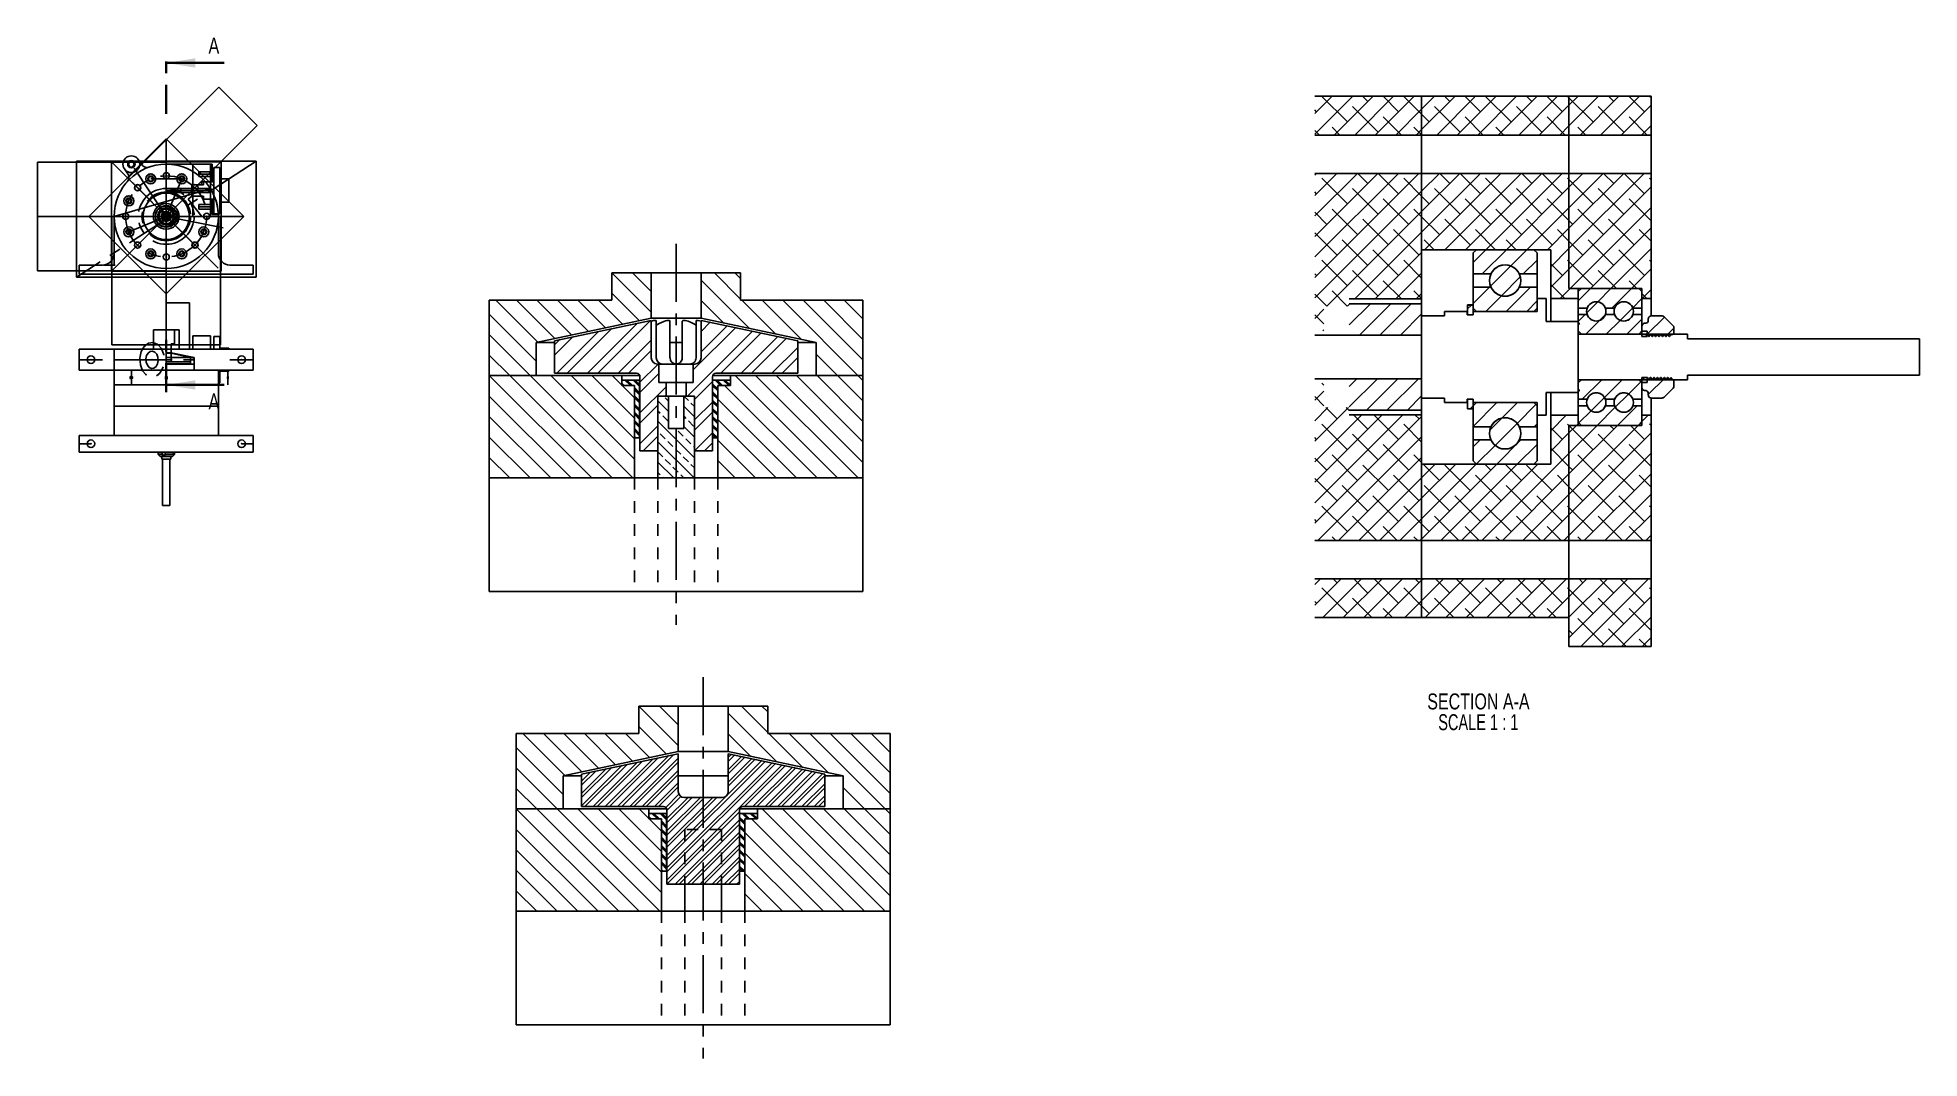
# Model space of a CAD drawing. Header units: inches. Extents: x 1.4 to 17.6, y 1.1 to 9.9.
import ezdxf

# ---------------------------------------------------------------- set-up
doc = ezdxf.new("R2010")
doc.units = ezdxf.units.IN
doc.header["$MEASUREMENT"] = 0
doc.header["$PDSIZE"] = -1
for name, pattern in [('CENTERX2', [0.8, 0.5, -0.1, 0.1, -0.1]), ('HIDDEN', [0.075, 0.05, -0.025]), ('PHANTOM', [0.5, 0.25, -0.05, 0.05, -0.05, 0.05, -0.05])]:
    doc.linetypes.add(name, pattern=pattern)
doc.styles.add('SLDTEXTSTYLE0', font='TXT', dxfattribs={"width": 0.75})
doc.styles.add('SLDTEXTSTYLE1', font='TXT', dxfattribs={"width": 0.681818})
pattern_1 = [(45, (4.8788, 0), (-0.0883883, 0.0883883), []), (135, (4.8788, 0), (-0.265165, 0.0883883), [0.3125, -0.1875])]
pattern_2 = [(45, (4.8788, 0), (-0.0883883, 0.0883883), [])]
pattern_3 = [(45, (4.8788, 0), (-0.265165, 0.265165), []), (45, (5.05558, 0), (-0.265165, 0.265165), [])]
pattern_4 = [(315, (-0.29951, 13.61682), (0.0883883, 0.0883883), [])]
pattern_5 = [(315, (-0.06624, 9.87657), (0.0883883, 0.0883883), [])]

msp = doc.modelspace()

# ---------------------------------------------------------------- texts
at = {"color": 7, "linetype": 'Continuous', "char_height": 0.138, "attachment_point": 1, "style": 'SLDTEXTSTYLE0'}
for insert in [(2.83, 9.921), (2.83, 6.85)]:
    msp.add_mtext('A', dxfattribs=dict(at, insert=insert))

# ---------------------------------------------------------------- blocks, each defined once
blk = doc.blocks.new('SW_NOTE_0')
at = {"color": 0, "linetype": 'Continuous', "lineweight": 18, "char_height": 0.1378, "attachment_point": 2}
for s, insert, style in [('SECTION A-A', (0.558, 0.178), 'SLDTEXTSTYLE0'), ('SCALE 1 : 1', (0.557, -0.001), 'SLDTEXTSTYLE1')]:
    blk.add_mtext(s, dxfattribs=dict(at, insert=insert, style=style))

# ---------------------------------------------------------------- hatches: boundary and pattern name
at = {"linetype": 'Continuous', "lineweight": 18}
h = msp.add_hatch(dxfattribs=at)
h.set_pattern_fill('ANSI38', style=0)
h.set_pattern_definition(pattern_1)
h.paths.add_polyline_path([(13.298, 9.415), (12.376, 9.415), (12.376, 9.08), (13.298, 9.08)], flags=0)
h = msp.add_hatch(dxfattribs=at)
h.set_pattern_fill('ANSI38', style=0)
h.set_pattern_definition(pattern_1)
h.paths.add_polyline_path([(14.569, 9.08), (14.569, 9.415), (13.298, 9.415), (13.298, 9.08)], flags=0)
h = msp.add_hatch(dxfattribs=at)
h.set_pattern_fill('ANSI38', style=0)
h.set_pattern_definition(pattern_1)
h.paths.add_polyline_path([(15.278, 9.08), (15.278, 9.415), (14.569, 9.415), (14.569, 9.08)], flags=0)
h = msp.add_hatch(dxfattribs=at)
h.set_pattern_fill('ANSI38', style=0)
h.set_pattern_definition(pattern_1)
h.paths.add_polyline_path([(12.376, 8.749), (12.376, 7.391), (12.455, 7.391), (12.455, 7.602), (12.673, 7.602), (12.673, 7.665), (13.298, 7.665), (13.298, 8.749)], flags=0)
h = msp.add_hatch(dxfattribs=at)
h.set_pattern_fill('ANSI38', style=0)
h.set_pattern_definition(pattern_1)
h.paths.add_polyline_path([(13.298, 8.09), (14.412, 8.09), (14.412, 7.669), (14.648, 7.669), (14.648, 7.755), (14.569, 7.755), (14.569, 8.749), (13.298, 8.749)], flags=0)
h = msp.add_hatch(dxfattribs=at)
h.set_pattern_fill('ANSI38', style=0)
h.set_pattern_definition(pattern_1)
h.paths.add_polyline_path([(14.569, 7.755), (15.199, 7.755), (15.199, 7.669), (15.278, 7.669), (15.278, 8.749), (14.569, 8.749)], flags=0)
h = msp.add_hatch(dxfattribs=at)
h.set_pattern_fill('ANSI31', style=0)
h.set_pattern_definition(pattern_2)
edge = h.paths.add_edge_path(flags=0)
edge.add_line((14.294, 7.881), (14.294, 8.062))
edge.add_line((14.294, 8.062), (14.266, 8.09))
edge.add_line((14.266, 8.09), (13.77, 8.09))
edge.add_line((13.77, 8.09), (13.742, 8.062))
edge.add_line((13.742, 8.062), (13.742, 7.881))
edge.add_line((13.742, 7.881), (13.896, 7.881))
edge.add_arc((14.018, 7.824), 0.135, 24.9972, 155.0028, ccw=False)
edge.add_line((14.141, 7.881), (14.294, 7.881))
h = msp.add_hatch(dxfattribs=at)
h.set_pattern_fill('ANSI31', style=0)
h.set_pattern_definition(pattern_2)
edge = h.paths.add_edge_path(flags=0)
edge.add_arc((14.018, 7.824), 0.135, 0, 360)
h = msp.add_hatch()
h.set_pattern_fill('ANSI31', color=256, angle=-90)
h.set_pattern_definition(pattern_4)
h.paths.add_polyline_path([(7.421, 7.89), (7.08, 7.89), (7.08, 7.5), (8.073, 7.289), (8.073, 7.004), (7.334, 7.004), (7.334, 6.918), (7.224, 6.918), (7.224, 6.12), (8.477, 6.12), (8.477, 7.654), (7.421, 7.654)])
h.paths.add_polyline_path([(6.309, 7.654), (5.253, 7.654), (5.253, 7.004), (5.658, 7.004), (5.658, 7.289), (6.65, 7.5), (6.65, 7.89), (6.506, 7.89), (6.309, 7.89)])
h = msp.add_hatch(dxfattribs=at)
h.set_pattern_fill('ANSI31', style=0)
h.set_pattern_definition(pattern_2)
edge = h.paths.add_edge_path(flags=0)
edge.add_line((14.266, 7.558), (14.294, 7.586))
edge.add_line((14.294, 7.586), (14.294, 7.767))
edge.add_line((14.294, 7.767), (14.141, 7.767))
edge.add_arc((14.018, 7.824), 0.135, 204.9972, 335.0028, ccw=False)
edge.add_line((13.896, 7.767), (13.742, 7.767))
edge.add_line((13.742, 7.767), (13.742, 7.586))
edge.add_line((13.742, 7.586), (13.77, 7.558))
edge.add_line((13.77, 7.558), (14.266, 7.558))
h = msp.add_hatch(dxfattribs=at)
h.set_pattern_fill('ANSI31', style=0)
h.set_pattern_definition(pattern_2)
edge = h.paths.add_edge_path(flags=0)
edge.add_line((15.172, 7.755), (14.676, 7.755))
edge.add_line((14.676, 7.755), (14.648, 7.728))
edge.add_line((14.648, 7.728), (14.648, 7.586))
edge.add_line((14.648, 7.586), (14.727, 7.586))
edge.add_arc((14.805, 7.558), 0.0835, 19.3741, 160.6259, ccw=False)
edge.add_line((14.884, 7.586), (14.963, 7.586))
edge.add_arc((15.042, 7.558), 0.0835, 19.3741, 160.6259, ccw=False)
edge.add_line((15.12, 7.586), (15.199, 7.586))
edge.add_line((15.199, 7.586), (15.199, 7.728))
edge.add_line((15.199, 7.728), (15.172, 7.755))
h = msp.add_hatch(dxfattribs=at)
h.set_pattern_fill('ANSI31', style=0)
h.set_pattern_definition(pattern_2)
edge = h.paths.add_edge_path(flags=0)
edge.add_arc((14.805, 7.558), 0.0835, 0, 360)
h = msp.add_hatch(dxfattribs=at)
h.set_pattern_fill('ANSI31', style=0)
h.set_pattern_definition(pattern_2)
edge = h.paths.add_edge_path(flags=0)
edge.add_arc((15.042, 7.558), 0.0835, 0, 360)
h = msp.add_hatch()
h.set_pattern_fill('ANSI32', color=256, scale=0.5)
h.set_pattern_definition([(45, (-0.29951, 13.61682), (-0.1325825, 0.1325825), []), (45, (-0.21112, 13.61682), (-0.1325825, 0.1325825), [])])
h.paths.add_polyline_path([(7.915, 7.024), (7.915, 7.303), (7.08, 7.48), (7.08, 7.156, -0.414323), (7.027, 7.103), (7.013, 7.103), (7.013, 6.945), (6.951, 6.945), (6.951, 6.827), (7.023, 6.827), (7.023, 6.355), (7.178, 6.355), (7.178, 6.994, -0.414453), (7.208, 7.024)])
h.paths.add_polyline_path([(6.523, 7.024, -0.413974), (6.553, 6.994), (6.553, 6.355), (6.708, 6.355), (6.708, 6.827), (6.779, 6.827), (6.779, 6.945), (6.717, 6.945), (6.717, 7.103), (6.703, 7.103, -0.414104), (6.65, 7.156), (6.65, 7.48), (5.815, 7.303), (5.815, 7.024)])
h = msp.add_hatch(dxfattribs=at)
h.set_pattern_fill('ANSI31', style=0)
h.set_pattern_definition(pattern_2)
h.paths.add_polyline_path([(13.298, 7.352), (13.298, 7.623), (12.673, 7.623), (12.673, 7.352)], flags=0)
h = msp.add_hatch(dxfattribs=at)
h.set_pattern_fill('ANSI32', style=0)
h.set_pattern_definition(pattern_3)
h.paths.add_polyline_path([(13.695, 7.612), (13.695, 7.529), (13.742, 7.529), (13.742, 7.612)], flags=0)
h = msp.add_hatch(dxfattribs=at)
h.set_pattern_fill('ANSI31', style=0)
h.set_pattern_definition(pattern_2)
edge = h.paths.add_edge_path(flags=0)
edge.add_line((14.727, 7.531), (14.648, 7.531))
edge.add_line((14.648, 7.531), (14.648, 7.465))
edge.add_line((14.648, 7.465), (14.658, 7.455))
edge.add_line((14.658, 7.455), (14.658, 7.445))
edge.add_line((14.658, 7.445), (14.648, 7.455))
edge.add_line((14.648, 7.455), (14.648, 7.389))
edge.add_line((14.648, 7.389), (14.676, 7.361))
edge.add_line((14.676, 7.361), (15.172, 7.361))
edge.add_line((15.172, 7.361), (15.199, 7.389))
edge.add_line((15.199, 7.389), (15.199, 7.531))
edge.add_line((15.199, 7.531), (15.12, 7.531))
edge.add_arc((15.042, 7.558), 0.0835, 199.3741, 340.6259, ccw=False)
edge.add_line((14.963, 7.531), (14.884, 7.531))
edge.add_arc((14.805, 7.558), 0.0835, 199.3741, 340.6259, ccw=False)
h = msp.add_hatch(dxfattribs=at)
h.set_pattern_fill('ANSI31', style=0)
h.set_pattern_definition(pattern_2)
edge = h.paths.add_edge_path(flags=0)
edge.add_line((15.39, 7.361), (15.393, 7.361))
edge.add_line((15.393, 7.361), (15.404, 7.342))
edge.add_line((15.404, 7.342), (15.408, 7.342))
edge.add_line((15.408, 7.342), (15.419, 7.361))
edge.add_line((15.419, 7.361), (15.423, 7.361))
edge.add_line((15.423, 7.361), (15.434, 7.342))
edge.add_line((15.434, 7.342), (15.438, 7.342))
edge.add_line((15.438, 7.342), (15.449, 7.361))
edge.add_line((15.449, 7.361), (15.452, 7.361))
edge.add_line((15.452, 7.361), (15.458, 7.352))
edge.add_line((15.458, 7.352), (15.475, 7.369))
edge.add_line((15.475, 7.369), (15.475, 7.417))
edge.add_arc((15.451, 7.417), 0.0238, 0, 45)
edge.add_line((15.468, 7.434), (15.39, 7.512))
edge.add_arc((15.373, 7.495), 0.0238, 45, 90)
edge.add_line((15.373, 7.519), (15.278, 7.519))
edge.add_arc((15.278, 7.495), 0.0238, 90, 180)
edge.add_line((15.254, 7.495), (15.254, 7.479))
edge.add_arc((15.23, 7.479), 0.0238, 274, 360, ccw=False)
edge.add_line((15.232, 7.455), (15.221, 7.455))
edge.add_arc((15.223, 7.431), 0.0238, 94, 180)
edge.add_line((15.199, 7.431), (15.199, 7.387))
edge.add_line((15.199, 7.387), (15.243, 7.387))
edge.add_line((15.243, 7.387), (15.243, 7.361))
edge.add_line((15.243, 7.361), (15.246, 7.361))
edge.add_line((15.246, 7.361), (15.257, 7.342))
edge.add_line((15.257, 7.342), (15.26, 7.342))
edge.add_line((15.26, 7.342), (15.271, 7.361))
edge.add_line((15.271, 7.361), (15.275, 7.361))
edge.add_line((15.275, 7.361), (15.286, 7.342))
edge.add_line((15.286, 7.342), (15.29, 7.342))
edge.add_line((15.29, 7.342), (15.301, 7.361))
edge.add_line((15.301, 7.361), (15.305, 7.361))
edge.add_line((15.305, 7.361), (15.316, 7.342))
edge.add_line((15.316, 7.342), (15.319, 7.342))
edge.add_line((15.319, 7.342), (15.331, 7.361))
edge.add_line((15.331, 7.361), (15.334, 7.361))
edge.add_line((15.334, 7.361), (15.345, 7.342))
edge.add_line((15.345, 7.342), (15.349, 7.342))
edge.add_line((15.349, 7.342), (15.36, 7.361))
edge.add_line((15.36, 7.361), (15.364, 7.361))
edge.add_line((15.364, 7.361), (15.375, 7.342))
edge.add_line((15.375, 7.342), (15.379, 7.342))
edge.add_line((15.379, 7.342), (15.39, 7.361))
h = msp.add_hatch(dxfattribs=at)
h.set_pattern_fill('ANSI31', style=0)
h.set_pattern_definition(pattern_2)
h.paths.add_polyline_path([(15.199, 7.387), (15.199, 7.342), (15.243, 7.342), (15.243, 7.387)], flags=0)
h = msp.add_hatch()
h.set_pattern_fill('ANSI31', color=256, angle=-90)
h.set_pattern_definition(pattern_4)
h.paths.add_polyline_path([(5.658, 7.004), (5.253, 7.004), (5.253, 6.12), (6.506, 6.12), (6.506, 6.918), (6.396, 6.918), (6.396, 7.004)])
h = msp.add_hatch(dxfattribs=at)
h.set_pattern_fill('ANSI31', style=0)
h.set_pattern_definition(pattern_2)
h.paths.add_polyline_path([(15.199, 6.987), (15.199, 6.943), (15.243, 6.943), (15.243, 6.987)], flags=0)
h = msp.add_hatch(dxfattribs=at)
h.set_pattern_fill('ANSI31', style=0)
h.set_pattern_definition(pattern_2)
edge = h.paths.add_edge_path(flags=0)
edge.add_line((15.434, 6.968), (15.423, 6.987))
edge.add_line((15.423, 6.987), (15.419, 6.987))
edge.add_line((15.419, 6.987), (15.408, 6.968))
edge.add_line((15.408, 6.968), (15.404, 6.968))
edge.add_line((15.404, 6.968), (15.393, 6.987))
edge.add_line((15.393, 6.987), (15.39, 6.987))
edge.add_line((15.39, 6.987), (15.379, 6.968))
edge.add_line((15.379, 6.968), (15.375, 6.968))
edge.add_line((15.375, 6.968), (15.364, 6.987))
edge.add_line((15.364, 6.987), (15.36, 6.987))
edge.add_line((15.36, 6.987), (15.349, 6.968))
edge.add_line((15.349, 6.968), (15.345, 6.968))
edge.add_line((15.345, 6.968), (15.334, 6.987))
edge.add_line((15.334, 6.987), (15.331, 6.987))
edge.add_line((15.331, 6.987), (15.319, 6.968))
edge.add_line((15.319, 6.968), (15.316, 6.968))
edge.add_line((15.316, 6.968), (15.305, 6.987))
edge.add_line((15.305, 6.987), (15.301, 6.987))
edge.add_line((15.301, 6.987), (15.29, 6.968))
edge.add_line((15.29, 6.968), (15.286, 6.968))
edge.add_line((15.286, 6.968), (15.275, 6.987))
edge.add_line((15.275, 6.987), (15.271, 6.987))
edge.add_line((15.271, 6.987), (15.26, 6.968))
edge.add_line((15.26, 6.968), (15.257, 6.968))
edge.add_line((15.257, 6.968), (15.246, 6.987))
edge.add_line((15.246, 6.987), (15.243, 6.987))
edge.add_line((15.243, 6.987), (15.243, 6.943))
edge.add_line((15.243, 6.943), (15.199, 6.943))
edge.add_line((15.199, 6.943), (15.199, 6.898))
edge.add_arc((15.223, 6.898), 0.0238, 180, 266)
edge.add_line((15.221, 6.875), (15.232, 6.874))
edge.add_arc((15.23, 6.85), 0.0238, 0, 86, ccw=False)
edge.add_line((15.254, 6.85), (15.254, 6.834))
edge.add_arc((15.278, 6.834), 0.0238, 180, 270)
edge.add_line((15.278, 6.81), (15.373, 6.81))
edge.add_arc((15.373, 6.834), 0.0238, 270, 315)
edge.add_line((15.39, 6.817), (15.468, 6.895))
edge.add_arc((15.451, 6.912), 0.0238, 315, 360)
edge.add_line((15.475, 6.912), (15.475, 6.96))
edge.add_line((15.475, 6.96), (15.467, 6.968))
edge.add_line((15.467, 6.968), (15.467, 6.968))
edge.add_line((15.467, 6.968), (15.463, 6.968))
edge.add_line((15.463, 6.968), (15.458, 6.977))
edge.add_line((15.458, 6.977), (15.448, 6.987))
edge.add_line((15.448, 6.987), (15.438, 6.968))
edge.add_line((15.438, 6.968), (15.434, 6.968))
h = msp.add_hatch()
h.set_pattern_fill('PLAST', color=256, scale=0.2, angle=-45)
h.set_pattern_definition([(315, (-0.299513, 13.616823), (0.03535534, 0.03535534), []), (315, (-0.295093, 13.62124), (0.03535534, 0.03535534), []), (315, (-0.290674, 13.62566), (0.03535534, 0.03535534), [])])
h.paths.add_polyline_path([(7.224, 6.918), (7.334, 6.918), (7.334, 6.965), (7.18, 6.965), (7.18, 6.465), (7.224, 6.465)])
h.paths.add_polyline_path([(6.506, 6.465), (6.55, 6.465), (6.55, 6.965), (6.396, 6.965), (6.396, 6.918), (6.506, 6.918)])
h = msp.add_hatch()
h.set_pattern_fill('ANSI33', color=256, scale=0.5, angle=-90)
h.set_pattern_definition([(315, (-0.29951, 13.61682), (0.0883883, 0.0883883), []), (315, (-0.29951, 13.52843), (0.0883883, 0.0883883), [0.0625, -0.03125])])
h.paths.add_polyline_path([(7.023, 6.827), (6.951, 6.827), (6.93, 6.827), (6.93, 6.547), (6.8, 6.547), (6.8, 6.827), (6.708, 6.827), (6.708, 6.355), (6.708, 6.12), (7.023, 6.12), (7.023, 6.355)])
h = msp.add_hatch(dxfattribs=at)
h.set_pattern_fill('ANSI38', style=0)
h.set_pattern_definition(pattern_1)
h.paths.add_polyline_path([(12.376, 6.938), (12.376, 5.58), (13.298, 5.58), (13.298, 6.665), (12.673, 6.665), (12.673, 6.727), (12.455, 6.727), (12.455, 6.938)], flags=0)
h = msp.add_hatch(dxfattribs=at)
h.set_pattern_fill('ANSI31', style=0)
h.set_pattern_definition(pattern_2)
h.paths.add_polyline_path([(12.673, 6.977), (12.673, 6.706), (13.298, 6.706), (13.298, 6.977)], flags=0)
h = msp.add_hatch(dxfattribs=at)
h.set_pattern_fill('ANSI31', style=0)
h.set_pattern_definition(pattern_2)
edge = h.paths.add_edge_path(flags=0)
edge.add_line((14.658, 6.874), (14.648, 6.864))
edge.add_line((14.648, 6.864), (14.648, 6.799))
edge.add_line((14.648, 6.799), (14.727, 6.799))
edge.add_arc((14.805, 6.771), 0.0835, 19.3741, 160.6259, ccw=False)
edge.add_line((14.884, 6.799), (14.963, 6.799))
edge.add_arc((15.042, 6.771), 0.0835, 19.3741, 160.6259, ccw=False)
edge.add_line((15.12, 6.799), (15.199, 6.799))
edge.add_line((15.199, 6.799), (15.199, 6.94))
edge.add_line((15.199, 6.94), (15.172, 6.968))
edge.add_line((15.172, 6.968), (14.676, 6.968))
edge.add_line((14.676, 6.968), (14.648, 6.94))
edge.add_line((14.648, 6.94), (14.648, 6.874))
edge.add_line((14.648, 6.874), (14.658, 6.884))
edge.add_line((14.658, 6.884), (14.658, 6.874))
h = msp.add_hatch(dxfattribs=at)
h.set_pattern_fill('ANSI31', style=0)
h.set_pattern_definition(pattern_2)
edge = h.paths.add_edge_path(flags=0)
edge.add_arc((14.805, 6.771), 0.0835, 0, 360)
h = msp.add_hatch(dxfattribs=at)
h.set_pattern_fill('ANSI31', style=0)
h.set_pattern_definition(pattern_2)
edge = h.paths.add_edge_path(flags=0)
edge.add_arc((15.042, 6.771), 0.0835, 0, 360)
h = msp.add_hatch(dxfattribs=at)
h.set_pattern_fill('ANSI38', style=0)
h.set_pattern_definition(pattern_1)
h.paths.add_polyline_path([(14.648, 6.661), (14.412, 6.661), (14.412, 6.239), (13.298, 6.239), (13.298, 5.58), (14.569, 5.58), (14.569, 6.574), (14.648, 6.574)], flags=0)
h = msp.add_hatch(dxfattribs=at)
h.set_pattern_fill('ANSI32', style=0)
h.set_pattern_definition(pattern_3)
h.paths.add_polyline_path([(13.742, 6.717), (13.742, 6.8), (13.695, 6.8), (13.695, 6.717)], flags=0)
h = msp.add_hatch(dxfattribs=at)
h.set_pattern_fill('ANSI31', style=0)
h.set_pattern_definition(pattern_2)
edge = h.paths.add_edge_path(flags=0)
edge.add_line((14.141, 6.562), (14.294, 6.562))
edge.add_line((14.294, 6.562), (14.294, 6.743))
edge.add_line((14.294, 6.743), (14.266, 6.771))
edge.add_line((14.266, 6.771), (13.77, 6.771))
edge.add_line((13.77, 6.771), (13.742, 6.743))
edge.add_line((13.742, 6.743), (13.742, 6.562))
edge.add_line((13.742, 6.562), (13.896, 6.562))
edge.add_arc((14.018, 6.505), 0.135, 24.9972, 155.0028, ccw=False)
h = msp.add_hatch(dxfattribs=at)
h.set_pattern_fill('ANSI38', style=0)
h.set_pattern_definition(pattern_1)
h.paths.add_polyline_path([(15.278, 6.661), (15.199, 6.661), (15.199, 6.574), (14.569, 6.574), (14.569, 5.58), (15.278, 5.58)], flags=0)
h = msp.add_hatch(dxfattribs=at)
h.set_pattern_fill('ANSI31', style=0)
h.set_pattern_definition(pattern_2)
edge = h.paths.add_edge_path(flags=0)
edge.add_line((14.648, 6.743), (14.648, 6.602))
edge.add_line((14.648, 6.602), (14.676, 6.574))
edge.add_line((14.676, 6.574), (15.172, 6.574))
edge.add_line((15.172, 6.574), (15.199, 6.602))
edge.add_line((15.199, 6.602), (15.199, 6.743))
edge.add_line((15.199, 6.743), (15.12, 6.743))
edge.add_arc((15.042, 6.771), 0.0835, 199.3741, 340.6259, ccw=False)
edge.add_line((14.963, 6.743), (14.884, 6.743))
edge.add_arc((14.805, 6.771), 0.0835, 199.3741, 340.6259, ccw=False)
edge.add_line((14.727, 6.743), (14.648, 6.743))
h = msp.add_hatch(dxfattribs=at)
h.set_pattern_fill('ANSI31', style=0)
h.set_pattern_definition(pattern_2)
edge = h.paths.add_edge_path(flags=0)
edge.add_arc((14.018, 6.505), 0.135, 0, 360)
h = msp.add_hatch(dxfattribs=at)
h.set_pattern_fill('ANSI31', style=0)
h.set_pattern_definition(pattern_2)
edge = h.paths.add_edge_path(flags=0)
edge.add_line((13.77, 6.239), (14.266, 6.239))
edge.add_line((14.266, 6.239), (14.294, 6.267))
edge.add_line((14.294, 6.267), (14.294, 6.448))
edge.add_line((14.294, 6.448), (14.141, 6.448))
edge.add_arc((14.018, 6.505), 0.135, 204.9972, 335.0028, ccw=False)
edge.add_line((13.896, 6.448), (13.742, 6.448))
edge.add_line((13.742, 6.448), (13.742, 6.267))
edge.add_line((13.742, 6.267), (13.77, 6.239))
h = msp.add_hatch(dxfattribs=at)
h.set_pattern_fill('ANSI38', style=0)
h.set_pattern_definition(pattern_1)
h.paths.add_polyline_path([(12.376, 4.915), (13.298, 4.915), (13.298, 5.249), (12.376, 5.249)], flags=0)
h = msp.add_hatch(dxfattribs=at)
h.set_pattern_fill('ANSI38', style=0)
h.set_pattern_definition(pattern_1)
h.paths.add_polyline_path([(14.569, 4.915), (14.569, 5.249), (13.298, 5.249), (13.298, 4.915)], flags=0)
h = msp.add_hatch(dxfattribs=at)
h.set_pattern_fill('ANSI38', style=0)
h.set_pattern_definition(pattern_1)
h.paths.add_polyline_path([(15.278, 4.665), (15.278, 5.249), (14.569, 5.249), (14.569, 4.665)], flags=0)
h = msp.add_hatch()
h.set_pattern_fill('ANSI31', color=256, angle=-90)
h.set_pattern_definition(pattern_5)
h.paths.add_polyline_path([(7.655, 4.15), (7.313, 4.15), (7.313, 3.76), (8.306, 3.549), (8.306, 3.264), (7.567, 3.264), (7.567, 3.178), (7.458, 3.178), (7.458, 2.38), (8.711, 2.38), (8.711, 3.914), (7.655, 3.914)])
h.paths.add_polyline_path([(6.542, 3.914), (5.486, 3.914), (5.486, 3.264), (5.891, 3.264), (5.891, 3.549), (6.883, 3.76), (6.883, 4.15), (6.739, 4.15), (6.542, 4.15)])
h = msp.add_hatch()
h.set_pattern_fill('ANSI32', color=256, scale=0.2)
h.paths.add_polyline_path([(6.883, 3.74), (6.048, 3.562), (6.048, 3.284), (6.756, 3.284, -0.413974), (6.786, 3.254), (6.786, 2.614), (6.941, 2.614), (6.941, 3.087), (7.256, 3.087), (7.256, 2.614), (7.411, 2.614), (7.411, 3.254, -0.414453), (7.441, 3.284), (8.148, 3.284), (8.148, 3.562), (7.313, 3.74), (7.313, 3.415, -0.414323), (7.261, 3.362), (7.246, 3.362), (6.951, 3.362), (6.936, 3.362, -0.414104), (6.883, 3.415)])
h.paths.add_polyline_path([(7.256, 3.087), (7.098, 3.087), (7.098, 2.614), (7.256, 2.614)], flags=17)
h.paths.add_polyline_path([(7.098, 3.087), (6.941, 3.087), (6.941, 2.614), (7.098, 2.614)], flags=17)
h = msp.add_hatch()
h.set_pattern_fill('ANSI31', color=256, angle=-90)
h.set_pattern_definition(pattern_5)
h.paths.add_polyline_path([(5.891, 3.264), (5.486, 3.264), (5.486, 2.38), (6.739, 2.38), (6.739, 3.178), (6.63, 3.178), (6.63, 3.264)])
h = msp.add_hatch()
h.set_pattern_fill('PLAST', color=256, scale=0.2, angle=-45)
h.set_pattern_definition([(315, (-0.06624, 9.87657), (0.03535534, 0.03535534), []), (315, (-0.06182, 9.88099), (0.03535534, 0.03535534), []), (315, (-0.0574, 9.88541), (0.03535534, 0.03535534), [])])
h.paths.add_polyline_path([(7.458, 3.178), (7.567, 3.178), (7.567, 3.225), (7.413, 3.225), (7.413, 2.725), (7.458, 2.725)])
h.paths.add_polyline_path([(6.739, 2.725), (6.783, 2.725), (6.783, 3.225), (6.63, 3.225), (6.63, 3.178), (6.739, 3.178)])

# ---------------------------------------------------------------- linework, layer by layer
at = {"color": 7, "linetype": 'PHANTOM', "lineweight": 35}
for p, q in [((2.465, 9.264), (2.465, 9.764)), ((2.465, 6.861), (2.465, 7.361))]:
    msp.add_line(p, q, dxfattribs=at)
at = {"color": 7, "linetype": 'Continuous', "lineweight": 35}
for p, q in [((2.965, 9.702), (2.465, 9.702)), ((2.965, 6.923), (2.465, 6.923))]:
    msp.add_line(p, q, dxfattribs=at)
at = {"color": 7, "linetype": 'Continuous'}
for p, q in [((2.134, 8.709), (2.919, 9.494)), ((2.134, 8.709), (2.919, 9.494)), ((3.25, 9.162), (2.919, 9.494)), ((2.465, 8.378), (3.25, 9.162)), ((2.465, 9.046), (1.797, 8.378)), ((2.465, 9.046), (3.134, 8.378)), ((2.465, 8.847), (1.355, 8.847)), ((1.355, 8.378), (1.355, 8.847)), ((3.24, 8.853), (1.69, 8.853)), ((1.69, 8.853), (1.69, 7.853)), ((1.993, 7.905), (1.993, 8.85)), ((1.993, 8.85), (2.938, 8.85)), ((1.993, 7.905), (1.993, 8.85)), ((1.993, 8.85), (2.938, 8.85)), ((2.465, 8.378), (2.465, 8.847)), ((2.465, 8.828), (2.846, 8.828)), ((2.465, 8.828), (2.465, 7.878)), ((2.846, 8.828), (2.696, 8.828)), ((2.696, 8.828), (2.696, 8.378)), ((2.846, 8.828), (2.846, 8.801)), ((2.846, 8.828), (2.846, 8.378)), ((2.846, 8.676), (2.846, 8.801)), ((2.938, 7.905), (2.938, 8.85)), ((2.938, 7.905), (2.938, 8.85)), ((3.24, 8.853), (3.24, 7.853)), ((2.023, 8.38), (2.854, 8.619)), ((2.465, 8.378), (2.134, 8.709)), ((2.465, 8.378), (2.134, 8.709)), ((2.465, 8.619), (2.686, 8.619)), ((2.465, 8.601), (2.465, 8.619)), ((2.77, 8.651), (2.686, 8.651)), ((2.686, 8.651), (2.686, 8.619)), ((2.846, 8.676), (2.77, 8.676)), ((2.77, 8.676), (2.77, 8.651)), ((2.846, 8.676), (2.846, 8.644)), ((2.846, 8.601), (2.846, 8.676)), ((2.846, 8.637), (2.846, 8.609)), ((2.465, 8.601), (2.846, 8.601)), ((2.465, 8.378), (1.355, 8.378)), ((1.355, 8.378), (1.355, 7.909)), ((2.465, 8.378), (1.355, 8.378)), ((2.465, 8.378), (1.355, 8.378)), ((1.355, 8.378), (1.355, 7.909)), ((2.465, 8.378), (1.355, 8.378)), ((1.355, 8.378), (1.355, 7.909)), ((2.465, 8.378), (1.355, 8.378)), ((1.355, 8.378), (1.355, 7.909)), ((1.797, 8.378), (2.465, 7.709)), ((2.465, 8.378), (1.996, 8.378)), ((1.996, 8.378), (1.996, 7.268)), ((2.015, 8.378), (2.015, 8.058)), ((2.015, 8.378), (2.015, 8.058)), ((2.465, 8.378), (2.465, 7.909)), ((3.134, 8.378), (2.465, 7.709)), ((2.465, 8.378), (2.465, 7.909)), ((2.465, 8.378), (2.465, 7.909)), ((2.465, 8.378), (2.465, 7.268)), ((2.465, 8.378), (2.934, 8.378)), ((2.465, 8.378), (2.465, 7.909)), ((2.465, 8.378), (2.465, 7.909)), ((2.465, 8.378), (2.465, 7.268)), ((2.57, 8.379), (2.538, 8.379)), ((2.538, 8.376), (2.57, 8.376)), ((2.562, 8.418), (2.539, 8.424)), ((2.562, 8.337), (2.539, 8.331)), ((2.846, 8.378), (2.696, 8.378)), ((2.915, 8.058), (2.915, 8.378)), ((2.934, 8.378), (2.934, 7.268)), ((1.715, 7.878), (1.715, 7.958)), ((1.715, 7.958), (1.915, 7.958)), ((1.915, 7.958), (1.715, 7.958)), ((1.715, 7.958), (1.715, 7.878)), ((1.923, 7.958), (2.023, 7.958)), ((2.015, 8.05), (2.015, 7.95)), ((3.215, 7.958), (3.015, 7.958)), ((3.215, 7.958), (3.015, 7.958)), ((3.215, 7.878), (3.215, 7.958)), ((3.215, 7.878), (3.215, 7.958)), ((2.465, 7.909), (1.355, 7.909)), ((2.465, 7.909), (1.355, 7.909)), ((2.465, 7.909), (1.355, 7.909)), ((2.465, 7.909), (1.355, 7.909)), ((2.465, 7.909), (1.355, 7.909)), ((3.24, 7.853), (1.69, 7.853)), ((2.015, 7.878), (1.715, 7.878)), ((1.715, 7.878), (3.215, 7.878)), ((1.993, 7.905), (2.938, 7.905)), ((1.993, 7.905), (2.938, 7.905)), ((2.015, 7.878), (2.465, 7.878)), ((2.465, 7.878), (2.915, 7.878)), ((2.915, 7.878), (3.215, 7.878)), ((2.465, 7.399), (2.465, 7.632)), ((2.465, 7.632), (2.665, 7.632)), ((2.665, 7.632), (2.665, 7.232)), ((2.465, 7.201), (2.465, 7.399)), ((2.537, 7.399), (2.537, 7.279)), ((2.537, 7.399), (2.577, 7.399)), ((2.577, 7.399), (2.577, 7.232)), ((2.465, 7.268), (1.996, 7.268)), ((2.465, 7.268), (2.934, 7.268)), ((2.465, 7.201), (2.465, 7.197)), ((2.465, 7.197), (2.465, 7.121)), ((2.537, 7.279), (2.508, 7.279)), ((2.508, 7.279), (2.508, 7.201)), ((2.707, 7.159), (2.508, 7.201)), ((2.665, 7.232), (2.577, 7.232)), ((2.707, 7.155), (2.707, 7.159)), ((2.707, 7.102), (2.707, 7.155)), ((2.465, 7.121), (2.465, 7.102)), ((2.465, 7.102), (2.465, 7.05)), ((2.465, 7.05), (2.707, 7.05)), ((2.707, 7.05), (2.707, 7.102))]:
    msp.add_line(p, q, dxfattribs=at)
at = {"color": 7, "linetype": 'Continuous', "lineweight": 25}
for p, q in [((12.376, 9.415), (13.298, 9.415)), ((14.569, 9.415), (13.298, 9.415)), ((13.298, 9.08), (13.298, 9.415)), ((14.569, 9.415), (14.569, 9.08)), ((15.278, 9.415), (14.569, 9.415)), ((15.278, 9.415), (15.278, 9.08)), ((12.376, 9.08), (13.298, 9.08)), ((13.298, 9.08), (14.569, 9.08)), ((13.298, 9.08), (13.298, 8.749)), ((14.569, 8.749), (14.569, 9.08)), ((14.569, 9.08), (15.278, 9.08)), ((15.278, 9.08), (15.278, 8.749)), ((2.104, 8.788), (2.134, 8.744)), ((2.254, 8.824), (2.224, 8.868)), ((2.696, 8.828), (2.465, 8.828)), ((2.696, 8.828), (2.696, 8.378)), ((2.696, 8.828), (2.846, 8.828)), ((2.862, 8.828), (2.846, 8.828)), ((2.846, 8.378), (2.846, 8.828)), ((2.862, 8.676), (2.862, 8.828)), ((2.927, 8.801), (2.877, 8.801)), ((2.877, 8.801), (2.877, 8.428)), ((2.927, 8.801), (2.927, 8.428)), ((2.877, 8.676), (2.846, 8.676)), ((3.005, 8.701), (2.927, 8.701)), ((3.005, 8.701), (3.005, 8.514)), ((13.298, 8.749), (12.376, 8.749)), ((13.298, 8.09), (13.298, 8.749)), ((14.569, 8.749), (13.298, 8.749)), ((13.298, 8.749), (13.298, 7.665)), ((14.569, 8.749), (14.569, 7.755)), ((15.278, 8.749), (14.569, 8.749)), ((15.278, 8.749), (15.278, 7.669)), ((2.846, 8.526), (2.877, 8.526)), ((2.862, 8.393), (2.862, 8.526)), ((2.927, 8.501), (3.005, 8.501)), ((3.005, 8.514), (3.005, 8.501)), ((2.015, 8.378), (2.015, 8.058)), ((2.696, 8.378), (2.846, 8.378)), ((2.915, 8.378), (2.846, 8.378)), ((2.915, 8.393), (2.862, 8.393)), ((2.877, 8.428), (2.877, 8.401)), ((2.877, 8.401), (2.927, 8.401)), ((2.915, 8.393), (2.915, 8.401)), ((2.915, 8.378), (2.915, 8.393)), ((2.915, 8.058), (2.915, 8.378)), ((2.927, 8.428), (2.927, 8.401)), ((1.715, 7.958), (1.715, 7.878)), ((1.915, 7.958), (1.715, 7.958)), ((3.215, 7.958), (3.015, 7.958)), ((3.215, 7.878), (3.215, 7.958)), ((13.298, 8.09), (14.412, 8.09)), ((13.77, 8.09), (13.742, 8.062)), ((13.742, 8.062), (13.742, 7.881)), ((14.266, 8.09), (13.77, 8.09)), ((14.294, 8.062), (14.266, 8.09)), ((14.294, 7.881), (14.294, 8.062)), ((14.412, 8.09), (14.412, 7.669)), ((1.715, 7.878), (3.215, 7.878)), ((6.309, 7.654), (6.309, 7.89)), ((6.309, 7.89), (6.65, 7.89)), ((6.65, 7.89), (6.65, 7.5)), ((6.65, 7.89), (7.421, 7.89)), ((7.08, 7.89), (6.65, 7.89)), ((7.08, 7.5), (7.08, 7.89)), ((7.421, 7.89), (7.421, 7.654)), ((13.742, 7.881), (13.896, 7.881)), ((13.742, 7.767), (13.742, 7.881)), ((14.141, 7.881), (14.294, 7.881)), ((14.294, 7.767), (14.294, 7.881)), ((5.253, 7.654), (6.309, 7.654)), ((7.421, 7.654), (8.477, 7.654)), ((8.477, 6.12), (8.477, 7.654)), ((12.673, 7.665), (13.298, 7.665)), ((13.298, 7.623), (13.298, 7.665)), ((13.742, 7.767), (13.742, 7.586)), ((13.896, 7.767), (13.742, 7.767)), ((14.294, 7.767), (14.141, 7.767)), ((14.294, 7.586), (14.294, 7.767)), ((14.294, 7.669), (14.294, 7.558)), ((14.372, 7.669), (14.294, 7.669)), ((14.372, 7.669), (14.372, 7.47)), ((14.648, 7.669), (14.412, 7.669)), ((14.412, 7.47), (14.412, 7.669)), ((14.648, 7.755), (14.569, 7.755)), ((14.569, 7.755), (15.199, 7.755)), ((14.676, 7.755), (14.648, 7.728)), ((14.648, 7.755), (14.648, 7.669)), ((14.648, 7.728), (14.648, 7.586)), ((15.172, 7.755), (14.676, 7.755)), ((15.199, 7.728), (15.172, 7.755)), ((15.199, 7.755), (15.199, 7.669)), ((15.199, 7.586), (15.199, 7.728)), ((15.278, 7.669), (15.199, 7.669)), ((15.278, 7.519), (15.278, 7.669)), ((6.65, 7.5), (5.658, 7.289)), ((6.65, 7.48), (5.815, 7.303)), ((7.08, 7.5), (6.65, 7.5)), ((6.65, 7.156), (6.65, 7.48)), ((6.693, 7.156), (6.693, 7.48)), ((6.812, 7.156), (6.812, 7.472)), ((6.918, 7.472), (6.918, 7.156)), ((7.037, 7.48), (7.037, 7.156)), ((8.073, 7.289), (7.08, 7.5)), ((7.08, 7.48), (7.08, 7.156)), ((7.915, 7.303), (7.08, 7.48)), ((13.298, 7.623), (12.673, 7.623)), ((13.298, 7.352), (13.298, 7.623)), ((13.494, 7.519), (13.298, 7.519)), ((13.298, 6.81), (13.298, 7.519)), ((13.494, 7.519), (13.494, 7.558)), ((13.691, 7.558), (13.494, 7.558)), ((13.691, 7.529), (13.691, 7.558)), ((13.742, 7.529), (13.691, 7.529)), ((13.742, 7.613), (13.695, 7.613)), ((13.695, 7.613), (13.695, 7.612)), ((13.742, 7.612), (13.695, 7.612)), ((13.695, 7.612), (13.695, 7.529)), ((13.695, 7.529), (13.742, 7.529)), ((13.742, 7.612), (13.742, 7.529)), ((13.742, 7.586), (13.77, 7.558)), ((13.742, 7.529), (13.742, 7.558)), ((13.742, 7.558), (14.294, 7.558)), ((13.77, 7.558), (14.266, 7.558)), ((14.266, 7.558), (14.294, 7.586)), ((14.648, 7.47), (14.372, 7.47)), ((14.648, 7.586), (14.727, 7.586)), ((14.648, 7.586), (14.648, 7.531)), ((14.648, 7.531), (14.648, 7.465)), ((14.727, 7.531), (14.648, 7.531)), ((14.648, 7.47), (14.648, 6.859)), ((14.884, 7.586), (14.963, 7.586)), ((14.963, 7.531), (14.884, 7.531)), ((15.12, 7.586), (15.199, 7.586)), ((15.199, 7.531), (15.12, 7.531)), ((15.199, 7.586), (15.199, 7.531)), ((15.199, 7.389), (15.199, 7.531)), ((15.254, 7.495), (15.254, 7.479)), ((15.373, 7.519), (15.278, 7.519)), ((15.468, 7.434), (15.39, 7.512)), ((2.354, 7.399), (2.354, 7.232)), ((2.354, 7.399), (2.577, 7.399)), ((2.577, 7.232), (2.577, 7.399)), ((2.696, 7.347), (2.846, 7.347)), ((2.696, 7.347), (2.696, 7.232)), ((2.846, 7.347), (2.846, 7.232)), ((2.927, 7.341), (2.877, 7.341)), ((2.877, 7.341), (2.877, 7.241)), ((2.927, 7.341), (2.927, 7.241)), ((12.376, 7.352), (13.298, 7.352)), ((13.298, 7.352), (12.673, 7.352)), ((13.298, 7.352), (13.298, 6.977)), ((14.648, 7.465), (14.658, 7.455)), ((14.648, 7.455), (14.648, 7.389)), ((14.658, 7.445), (14.648, 7.455)), ((14.648, 7.389), (14.676, 7.361)), ((14.648, 7.361), (14.648, 6.968)), ((15.593, 7.361), (14.648, 7.361)), ((14.658, 7.455), (14.658, 7.445)), ((14.676, 7.361), (15.172, 7.361)), ((15.172, 7.361), (15.199, 7.389)), ((15.199, 7.387), (15.199, 7.431)), ((15.199, 7.387), (15.243, 7.387)), ((15.199, 7.342), (15.199, 7.387)), ((15.243, 7.342), (15.199, 7.342)), ((15.232, 7.455), (15.221, 7.455)), ((15.243, 7.387), (15.243, 7.361)), ((15.243, 7.387), (15.243, 7.342)), ((15.243, 7.361), (15.246, 7.361)), ((15.257, 7.342), (15.26, 7.342)), ((15.26, 7.341), (15.26, 7.342)), ((15.271, 7.361), (15.275, 7.361)), ((15.286, 7.342), (15.29, 7.342)), ((15.29, 7.341), (15.29, 7.342)), ((15.301, 7.361), (15.305, 7.361)), ((15.316, 7.342), (15.319, 7.342)), ((15.319, 7.341), (15.319, 7.342)), ((15.331, 7.361), (15.334, 7.361)), ((15.345, 7.342), (15.349, 7.342)), ((15.349, 7.341), (15.349, 7.342)), ((15.36, 7.361), (15.364, 7.361)), ((15.375, 7.342), (15.379, 7.342)), ((15.378, 7.341), (15.379, 7.342)), ((15.39, 7.361), (15.393, 7.361)), ((15.404, 7.342), (15.408, 7.342)), ((15.408, 7.341), (15.408, 7.342)), ((15.419, 7.361), (15.423, 7.361)), ((15.434, 7.342), (15.438, 7.342)), ((15.437, 7.341), (15.438, 7.342)), ((15.449, 7.361), (15.452, 7.361)), ((15.475, 7.369), (15.458, 7.352)), ((15.475, 7.417), (15.475, 7.369)), ((15.475, 7.369), (15.475, 7.361)), ((15.593, 7.361), (15.593, 7.322)), ((17.593, 7.322), (15.593, 7.322)), ((17.593, 7.322), (17.593, 7.007)), ((1.715, 7.232), (1.715, 7.05)), ((1.715, 7.232), (3.215, 7.232)), ((2.877, 7.241), (2.877, 7.232)), ((3.005, 7.241), (2.927, 7.241)), ((2.927, 7.241), (2.927, 7.232)), ((3.005, 7.241), (3.005, 7.232)), ((3.215, 7.232), (3.215, 7.05)), ((5.658, 7.289), (5.658, 7.004)), ((5.815, 7.289), (5.658, 7.289)), ((5.815, 7.303), (5.815, 7.024)), ((6.918, 7.289), (6.812, 7.289)), ((7.915, 7.024), (7.915, 7.303)), ((8.073, 7.289), (7.915, 7.289)), ((8.073, 7.004), (8.073, 7.289)), ((1.715, 7.05), (3.215, 7.05)), ((2.015, 7.05), (2.015, 6.925)), ((2.915, 6.925), (2.915, 7.05)), ((2.927, 7.05), (2.927, 6.941)), ((2.927, 7.041), (3.005, 7.041)), ((3.005, 7.05), (3.005, 7.041)), ((5.658, 7.004), (6.396, 7.004)), ((5.815, 7.024), (6.523, 7.024)), ((6.396, 6.918), (6.396, 7.004)), ((6.551, 7.004), (6.396, 7.004)), ((6.553, 6.994), (6.553, 6.355)), ((6.703, 7.103), (6.717, 7.103)), ((6.717, 6.945), (6.717, 7.103)), ((7.013, 7.103), (6.717, 7.103)), ((7.013, 7.103), (7.013, 6.945)), ((7.013, 7.103), (7.027, 7.103)), ((7.178, 6.355), (7.178, 6.994)), ((7.334, 7.004), (7.179, 7.004)), ((7.208, 7.024), (7.915, 7.024)), ((7.334, 7.004), (7.334, 6.918)), ((7.334, 7.004), (8.073, 7.004)), ((15.199, 6.987), (15.243, 6.987)), ((15.199, 6.943), (15.199, 6.987)), ((15.246, 6.987), (15.243, 6.987)), ((15.243, 6.987), (15.243, 6.943)), ((15.243, 6.987), (15.243, 6.987)), ((15.275, 6.987), (15.271, 6.987)), ((15.305, 6.987), (15.301, 6.987)), ((15.334, 6.987), (15.331, 6.987)), ((15.364, 6.987), (15.36, 6.987)), ((15.393, 6.987), (15.39, 6.987)), ((15.423, 6.987), (15.419, 6.987)), ((15.448, 6.987), (15.458, 6.977)), ((15.593, 7.007), (17.593, 7.007)), ((15.593, 7.007), (15.593, 6.968)), ((2.015, 6.925), (2.015, 6.74)), ((2.015, 6.925), (2.915, 6.925)), ((2.915, 6.941), (2.927, 6.941)), ((2.915, 6.74), (2.915, 6.925)), ((6.396, 6.965), (6.396, 6.918)), ((6.55, 6.965), (6.396, 6.965)), ((6.506, 6.918), (6.396, 6.918)), ((6.506, 6.918), (6.506, 6.465)), ((6.506, 6.12), (6.506, 6.918)), ((6.55, 6.965), (6.55, 6.465)), ((6.55, 6.965), (6.553, 6.965)), ((6.708, 6.473), (6.708, 6.827)), ((6.8, 6.827), (6.708, 6.827)), ((6.779, 6.827), (6.708, 6.827)), ((6.708, 6.355), (6.708, 6.827)), ((6.717, 6.945), (6.779, 6.945)), ((6.779, 6.827), (6.779, 6.945)), ((6.779, 6.945), (6.951, 6.945)), ((6.8, 6.547), (6.8, 6.827)), ((6.93, 6.827), (6.8, 6.827)), ((6.93, 6.827), (6.93, 6.547)), ((7.023, 6.827), (6.93, 6.827)), ((6.951, 6.945), (6.951, 6.827)), ((6.951, 6.945), (7.013, 6.945)), ((7.023, 6.827), (6.951, 6.827)), ((7.023, 6.827), (7.023, 6.473)), ((7.023, 6.827), (7.023, 6.355)), ((7.178, 6.965), (7.18, 6.965)), ((7.18, 6.465), (7.18, 6.965)), ((7.334, 6.965), (7.18, 6.965)), ((7.224, 6.465), (7.224, 6.918)), ((7.334, 6.918), (7.224, 6.918)), ((7.224, 6.918), (7.224, 6.12)), ((7.334, 6.918), (7.334, 6.965)), ((13.298, 6.977), (12.376, 6.977)), ((12.673, 6.977), (13.298, 6.977)), ((13.298, 6.706), (13.298, 6.977)), ((14.372, 6.859), (14.648, 6.859)), ((14.372, 6.859), (14.372, 6.661)), ((14.412, 6.661), (14.412, 6.859)), ((14.648, 6.968), (15.593, 6.968)), ((14.676, 6.968), (14.648, 6.94)), ((14.648, 6.94), (14.648, 6.874)), ((14.648, 6.874), (14.658, 6.884)), ((14.658, 6.874), (14.648, 6.864)), ((14.648, 6.864), (14.648, 6.799)), ((14.658, 6.884), (14.658, 6.874)), ((15.172, 6.968), (14.676, 6.968)), ((15.199, 6.94), (15.172, 6.968)), ((15.243, 6.943), (15.199, 6.943)), ((15.199, 6.898), (15.199, 6.943)), ((15.199, 6.799), (15.199, 6.94)), ((15.221, 6.875), (15.232, 6.874)), ((15.254, 6.85), (15.254, 6.834)), ((15.26, 6.968), (15.257, 6.968)), ((15.286, 6.968), (15.286, 6.969)), ((15.29, 6.968), (15.286, 6.968)), ((15.316, 6.968), (15.316, 6.969)), ((15.319, 6.968), (15.316, 6.968)), ((15.349, 6.968), (15.345, 6.968)), ((15.379, 6.968), (15.375, 6.968)), ((15.39, 6.817), (15.468, 6.895)), ((15.408, 6.968), (15.404, 6.968)), ((15.434, 6.968), (15.434, 6.969)), ((15.438, 6.968), (15.434, 6.968)), ((15.467, 6.968), (15.463, 6.968)), ((15.467, 6.968), (15.475, 6.96)), ((15.467, 6.968), (15.467, 6.968)), ((15.467, 6.968), (15.467, 6.968)), ((15.475, 6.968), (15.475, 6.96)), ((15.475, 6.96), (15.475, 6.912)), ((2.015, 6.74), (2.015, 6.486)), ((2.015, 6.74), (2.915, 6.74)), ((2.915, 6.486), (2.915, 6.74)), ((12.673, 6.706), (13.298, 6.706)), ((13.298, 6.665), (12.673, 6.665)), ((13.298, 6.81), (13.494, 6.81)), ((13.298, 6.665), (13.298, 6.706)), ((13.298, 6.665), (13.298, 5.58)), ((13.494, 6.771), (13.494, 6.81)), ((13.494, 6.771), (13.691, 6.771)), ((13.691, 6.8), (13.742, 6.8)), ((13.691, 6.771), (13.691, 6.8)), ((13.742, 6.8), (13.695, 6.8)), ((13.695, 6.8), (13.695, 6.717)), ((13.695, 6.717), (13.742, 6.717)), ((13.695, 6.717), (13.695, 6.717)), ((13.695, 6.717), (13.742, 6.717)), ((13.742, 6.771), (13.742, 6.8)), ((13.742, 6.8), (13.742, 6.717)), ((14.294, 6.771), (13.742, 6.771)), ((13.77, 6.771), (13.742, 6.743)), ((13.742, 6.743), (13.742, 6.562)), ((14.266, 6.771), (13.77, 6.771)), ((14.294, 6.743), (14.266, 6.771)), ((14.294, 6.771), (14.294, 6.661)), ((14.294, 6.562), (14.294, 6.743)), ((14.294, 6.661), (14.372, 6.661)), ((14.412, 6.661), (14.412, 6.239)), ((14.412, 6.661), (14.648, 6.661)), ((14.648, 6.799), (14.648, 6.743)), ((14.648, 6.799), (14.727, 6.799)), ((14.727, 6.743), (14.648, 6.743)), ((14.648, 6.743), (14.648, 6.602)), ((14.648, 6.661), (14.648, 6.574)), ((14.884, 6.799), (14.963, 6.799)), ((14.963, 6.743), (14.884, 6.743)), ((15.12, 6.799), (15.199, 6.799)), ((15.199, 6.743), (15.12, 6.743)), ((15.199, 6.799), (15.199, 6.743)), ((15.199, 6.602), (15.199, 6.743)), ((15.199, 6.661), (15.278, 6.661)), ((15.199, 6.661), (15.199, 6.574)), ((15.278, 6.81), (15.373, 6.81)), ((15.278, 6.661), (15.278, 6.81)), ((15.278, 6.661), (15.278, 5.58)), ((6.93, 6.547), (6.8, 6.547)), ((13.742, 6.448), (13.742, 6.562)), ((13.742, 6.562), (13.896, 6.562)), ((14.141, 6.562), (14.294, 6.562)), ((14.294, 6.448), (14.294, 6.562)), ((14.569, 6.574), (14.648, 6.574)), ((14.569, 6.574), (14.569, 5.58)), ((15.199, 6.574), (14.569, 6.574)), ((14.648, 6.602), (14.676, 6.574)), ((14.676, 6.574), (15.172, 6.574)), ((15.172, 6.574), (15.199, 6.602)), ((1.715, 6.486), (3.215, 6.486)), ((1.715, 6.344), (1.715, 6.486)), ((1.715, 6.344), (3.215, 6.344)), ((2.395, 6.344), (2.395, 6.325)), ((2.43, 6.325), (2.43, 6.344)), ((2.43, 6.344), (2.43, 6.344)), ((2.43, 6.338), (2.43, 6.338)), ((2.432, 6.344), (2.432, 6.318)), ((2.527, 6.344), (2.457, 6.344)), ((2.457, 6.344), (2.457, 6.325)), ((2.527, 6.325), (2.527, 6.344)), ((2.531, 6.344), (2.531, 6.318)), ((2.536, 6.325), (2.536, 6.344)), ((2.536, 6.344), (2.536, 6.325)), ((3.215, 6.344), (3.215, 6.486)), ((6.55, 6.465), (6.506, 6.465)), ((6.55, 6.465), (6.553, 6.465)), ((6.708, 6.355), (6.553, 6.355)), ((6.708, 6.12), (6.708, 6.355)), ((7.023, 6.355), (7.023, 6.12)), ((7.178, 6.355), (7.023, 6.355)), ((7.178, 6.465), (7.18, 6.465)), ((7.224, 6.465), (7.18, 6.465)), ((13.742, 6.448), (13.742, 6.267)), ((13.896, 6.448), (13.742, 6.448)), ((14.294, 6.448), (14.141, 6.448)), ((14.294, 6.267), (14.294, 6.448)), ((2.396, 6.322), (2.412, 6.306)), ((2.513, 6.305), (2.415, 6.305)), ((2.426, 6.305), (2.426, 6.281)), ((2.505, 6.281), (2.426, 6.281)), ((2.43, 6.332), (2.43, 6.332)), ((2.43, 6.326), (2.43, 6.326)), ((2.459, 6.318), (2.432, 6.318)), ((2.434, 6.281), (2.434, 5.881)), ((2.457, 6.325), (2.527, 6.325)), ((2.526, 6.322), (2.457, 6.322)), ((2.497, 5.881), (2.497, 6.281)), ((2.505, 6.281), (2.505, 6.305)), ((2.516, 6.305), (2.513, 6.305)), ((2.519, 6.306), (2.535, 6.322)), ((2.531, 6.318), (2.522, 6.318)), ((13.298, 5.58), (13.298, 6.239)), ((14.412, 6.239), (13.298, 6.239)), ((13.742, 6.267), (13.77, 6.239)), ((13.77, 6.239), (14.266, 6.239)), ((14.266, 6.239), (14.294, 6.267)), ((5.253, 6.12), (6.506, 6.12)), ((5.28, 6.12), (6.638, 6.12)), ((6.678, 6.12), (6.638, 6.12)), ((6.678, 6.12), (7.053, 6.12)), ((7.023, 6.12), (6.708, 6.12)), ((7.092, 6.12), (7.053, 6.12)), ((7.092, 6.12), (8.45, 6.12)), ((7.224, 6.12), (8.477, 6.12)), ((2.497, 5.881), (2.434, 5.881)), ((12.376, 5.58), (13.298, 5.58)), ((13.298, 5.58), (14.569, 5.58)), ((13.298, 5.58), (13.298, 5.249)), ((14.569, 5.249), (14.569, 5.58)), ((14.569, 5.58), (15.278, 5.58)), ((15.278, 5.58), (15.278, 5.249)), ((13.298, 5.249), (12.376, 5.249)), ((13.298, 4.915), (13.298, 5.249)), ((14.569, 5.249), (13.298, 5.249)), ((14.569, 5.249), (14.569, 4.915)), ((15.278, 5.249), (14.569, 5.249)), ((14.569, 4.665), (14.569, 5.249)), ((15.278, 5.249), (15.278, 4.665)), ((13.298, 4.915), (12.376, 4.915)), ((13.298, 4.915), (14.569, 4.915)), ((15.278, 4.665), (14.569, 4.665)), ((6.542, 3.914), (6.542, 4.15)), ((6.542, 4.15), (6.883, 4.15)), ((6.883, 4.15), (6.883, 3.76)), ((6.883, 4.15), (7.655, 4.15)), ((7.313, 4.15), (6.883, 4.15)), ((7.313, 3.76), (7.313, 4.15)), ((7.655, 4.15), (7.655, 3.914)), ((5.486, 3.914), (6.542, 3.914)), ((7.655, 3.914), (8.711, 3.914)), ((8.711, 2.38), (8.711, 3.914)), ((6.883, 3.76), (5.891, 3.549)), ((6.883, 3.74), (6.048, 3.562)), ((7.313, 3.76), (6.883, 3.76)), ((6.883, 3.415), (6.883, 3.74)), ((8.306, 3.549), (7.313, 3.76)), ((7.313, 3.74), (7.313, 3.415)), ((8.148, 3.562), (7.313, 3.74)), ((5.891, 3.549), (5.891, 3.264)), ((6.048, 3.549), (5.891, 3.549)), ((6.048, 3.562), (6.048, 3.284)), ((7.313, 3.549), (6.883, 3.549)), ((8.148, 3.284), (8.148, 3.562)), ((8.306, 3.549), (8.148, 3.549)), ((8.306, 3.264), (8.306, 3.549)), ((5.891, 3.264), (6.63, 3.264)), ((6.048, 3.284), (6.756, 3.284)), ((6.63, 3.178), (6.63, 3.264)), ((6.784, 3.264), (6.63, 3.264)), ((6.786, 3.254), (6.786, 2.614)), ((6.936, 3.362), (6.951, 3.362)), ((7.246, 3.362), (6.951, 3.362)), ((7.246, 3.362), (7.261, 3.362)), ((7.411, 2.614), (7.411, 3.254)), ((7.567, 3.264), (7.413, 3.264)), ((7.441, 3.284), (8.148, 3.284)), ((7.567, 3.264), (7.567, 3.178)), ((7.567, 3.264), (8.306, 3.264)), ((6.63, 3.225), (6.63, 3.178)), ((6.783, 3.225), (6.63, 3.225)), ((6.739, 3.178), (6.63, 3.178)), ((6.739, 3.178), (6.739, 2.725)), ((6.739, 2.38), (6.739, 3.178)), ((6.783, 3.225), (6.783, 2.725)), ((6.783, 3.225), (6.786, 3.225)), ((7.411, 3.225), (7.413, 3.225)), ((7.413, 2.725), (7.413, 3.225)), ((7.567, 3.225), (7.413, 3.225)), ((7.458, 2.725), (7.458, 3.178)), ((7.567, 3.178), (7.458, 3.178)), ((7.458, 3.178), (7.458, 2.38)), ((7.567, 3.178), (7.567, 3.225)), ((6.783, 2.725), (6.739, 2.725)), ((6.783, 2.725), (6.786, 2.725)), ((7.411, 2.614), (6.786, 2.614)), ((6.941, 2.38), (6.941, 2.614)), ((7.256, 2.614), (7.256, 2.38)), ((7.411, 2.725), (7.413, 2.725)), ((7.458, 2.725), (7.413, 2.725)), ((5.486, 2.38), (6.739, 2.38)), ((5.514, 2.38), (6.872, 2.38)), ((6.911, 2.38), (6.872, 2.38)), ((6.911, 2.38), (7.286, 2.38)), ((7.256, 2.38), (6.941, 2.38)), ((7.325, 2.38), (7.286, 2.38)), ((7.325, 2.38), (8.683, 2.38)), ((7.458, 2.38), (8.711, 2.38))]:
    msp.add_line(p, q, dxfattribs=at)
at = {"color": 7, "linetype": 'CENTERX2'}
for p, q in [((2.465, 9.046), (2.465, 7.709)), ((3.24, 8.853), (1.69, 7.853)), ((1.993, 7.905), (2.938, 8.85)), ((1.993, 8.85), (2.938, 7.905)), ((1.993, 7.905), (2.938, 8.85)), ((1.993, 8.85), (2.938, 7.905)), ((2.465, 8.378), (2.164, 8.828)), ((2.465, 8.378), (2.465, 8.802)), ((2.218, 8.13), (2.713, 8.625)), ((2.218, 8.625), (2.713, 8.13)), ((2.713, 8.13), (2.218, 8.625)), ((2.331, 8.701), (2.599, 8.701)), ((2.465, 8.378), (2.465, 8.728)), ((2.465, 8.728), (2.465, 8.378)), ((2.465, 8.378), (2.465, 8.728)), ((2.465, 8.378), (2.599, 8.701)), ((2.465, 8.378), (2.784, 8.696)), ((2.465, 8.378), (2.465, 8.619)), ((2.846, 8.619), (2.465, 8.619)), ((2.465, 8.583), (2.465, 8.619)), ((2.592, 8.583), (2.592, 8.619)), ((2.686, 8.601), (2.686, 8.651)), ((2.686, 8.651), (2.786, 8.651)), ((2.846, 8.761), (2.746, 8.761)), ((2.746, 8.761), (2.746, 8.721)), ((2.746, 8.741), (2.846, 8.741)), ((2.746, 8.721), (2.846, 8.721)), ((2.786, 8.651), (2.786, 8.676)), ((2.786, 8.676), (2.846, 8.676)), ((2.846, 8.676), (2.846, 8.526)), ((2.846, 8.676), (2.846, 8.526)), ((2.465, 8.588), (2.592, 8.588)), ((2.592, 8.583), (2.465, 8.583)), ((2.465, 8.305), (2.465, 8.45)), ((2.592, 8.601), (2.846, 8.601)), ((2.846, 8.583), (2.592, 8.583)), ((2.846, 8.583), (2.592, 8.583)), ((2.686, 8.551), (2.655, 8.527)), ((2.655, 8.527), (2.772, 8.378)), ((2.686, 8.601), (2.686, 8.551)), ((2.686, 8.551), (2.786, 8.551)), ((2.746, 8.481), (2.746, 8.441)), ((2.746, 8.481), (2.846, 8.481)), ((2.746, 8.461), (2.846, 8.461)), ((2.786, 8.526), (2.786, 8.551)), ((2.846, 8.526), (2.786, 8.526)), ((2.846, 8.526), (2.846, 8.426)), ((3.134, 8.378), (1.797, 8.378)), ((2.465, 8.378), (2.015, 8.378)), ((2.465, 8.378), (2.142, 8.244)), ((2.465, 8.378), (2.218, 8.13)), ((2.218, 8.13), (2.465, 8.378)), ((2.393, 8.378), (2.372, 8.378)), ((2.465, 8.378), (2.89, 8.378)), ((2.465, 8.378), (2.997, 8.272)), ((2.465, 8.378), (2.915, 8.378)), ((2.465, 8.378), (2.465, 8.028)), ((2.465, 8.378), (2.538, 8.378)), ((2.539, 8.424), (2.527, 8.416)), ((2.539, 8.331), (2.527, 8.339)), ((2.538, 8.378), (2.57, 8.378)), ((2.569, 8.339), (2.538, 8.376)), ((2.569, 8.416), (2.539, 8.424)), ((2.569, 8.339), (2.539, 8.331)), ((2.57, 8.379), (2.569, 8.416)), ((2.57, 8.376), (2.569, 8.339)), ((2.746, 8.441), (2.846, 8.441)), ((2.465, 7.928), (2.465, 7.878)), ((2.465, 7.399), (2.537, 7.399)), ((2.015, 7.232), (2.015, 7.05)), ((2.465, 7.05), (2.465, 7.232)), ((2.508, 7.201), (2.465, 7.201)), ((2.508, 7.197), (2.465, 7.197)), ((2.707, 7.159), (2.465, 7.159)), ((2.508, 7.197), (2.509, 7.201)), ((2.508, 7.197), (2.508, 7.201)), ((2.675, 7.161), (2.508, 7.197)), ((2.508, 7.197), (2.508, 7.121)), ((2.675, 7.161), (2.508, 7.161)), ((2.675, 7.121), (2.675, 7.161)), ((2.675, 7.161), (2.707, 7.155)), ((1.915, 7.141), (1.715, 7.141)), ((2.015, 7.141), (2.707, 7.141)), ((2.164, 6.925), (2.164, 7.05)), ((2.458, 6.995), (2.458, 6.972)), ((2.473, 6.995), (2.458, 6.972)), ((2.465, 7.121), (2.675, 7.121)), ((2.465, 7.121), (2.465, 7.105)), ((2.465, 7.105), (2.675, 7.105)), ((2.465, 7.105), (2.465, 7.102)), ((2.465, 7.102), (2.675, 7.102)), ((2.473, 6.995), (2.473, 6.972)), ((2.675, 7.105), (2.675, 7.121)), ((2.675, 7.102), (2.675, 7.105)), ((2.675, 7.102), (2.707, 7.102)), ((2.997, 6.925), (2.997, 7.05)), ((3.215, 7.141), (3.015, 7.141)), ((1.715, 6.415), (1.815, 6.415)), ((3.215, 6.415), (3.115, 6.415))]:
    msp.add_line(p, q, dxfattribs=at)
at = {"linetype": 'CENTERX2'}
for p, q in [((6.865, 8.14), (6.865, 4.851)), ((7.098, 4.4), (7.098, 1.11))]:
    msp.add_line(p, q, dxfattribs=at)
for p, q in [((5.253, 7.654), (5.253, 6.12)), ((5.658, 7.004), (5.253, 7.004)), ((8.073, 7.004), (8.477, 7.004)), ((5.253, 6.12), (5.253, 5.14)), ((8.477, 6.12), (8.477, 5.14)), ((8.477, 5.14), (5.253, 5.14)), ((5.486, 3.914), (5.486, 2.38)), ((5.891, 3.264), (5.486, 3.264)), ((8.306, 3.264), (8.711, 3.264)), ((5.486, 2.38), (5.486, 1.399)), ((8.711, 2.38), (8.711, 1.399)), ((8.711, 1.399), (5.486, 1.399))]:
    msp.add_line(p, q)
at = {"color": 8, "linetype": 'Continuous', "lineweight": 25}
for p, q in [((2.43, 6.344), (2.395, 6.344)), ((2.536, 6.344), (2.536, 6.344)), ((2.395, 6.325), (2.43, 6.325)), ((2.431, 6.322), (2.396, 6.322)), ((2.412, 6.306), (2.519, 6.306)), ((2.536, 6.325), (2.536, 6.325))]:
    msp.add_line(p, q, dxfattribs=at)
at = {"linetype": 'HIDDEN'}
for p, q in [((6.506, 6.12), (6.506, 5.14)), ((6.708, 6.12), (6.708, 5.14)), ((7.023, 6.12), (7.023, 5.14)), ((7.224, 6.12), (7.224, 5.14)), ((6.941, 3.087), (6.941, 2.614)), ((7.256, 3.087), (7.256, 2.614)), ((6.739, 2.38), (6.739, 1.399)), ((6.941, 2.38), (6.941, 1.399)), ((7.256, 2.38), (7.256, 1.399)), ((7.458, 2.38), (7.458, 1.399))]:
    msp.add_line(p, q, dxfattribs=at)
at = {"color": 7, "linetype": 'Continuous', "lineweight": 25, "flags": 128}
for points in [[(13.89, 7.78), (13.887, 7.768), (13.887, 7.767)], [(14.15, 7.767), (14.149, 7.768), (14.146, 7.78)], [(6.812, 7.472), (6.809, 7.478), (6.806, 7.479), (6.803, 7.48), (6.8, 7.48), (6.796, 7.48), (6.792, 7.48), (6.786, 7.479), (6.772, 7.475), (6.759, 7.471), (6.738, 7.462), (6.719, 7.453), (6.703, 7.445), (6.693, 7.439)], [(7.037, 7.438), (7.019, 7.449), (6.996, 7.461), (6.969, 7.472), (6.947, 7.478), (6.942, 7.479), (6.936, 7.48), (6.933, 7.48), (6.929, 7.48), (6.926, 7.48), (6.923, 7.479), (6.919, 7.475), (6.918, 7.472)], [(7.08, 7.473), (7.055, 7.478), (7.048, 7.479), (7.043, 7.48), (7.04, 7.48), (7.038, 7.48), (7.037, 7.48), (7.037, 7.48)], [(15.246, 7.361), (15.249, 7.356), (15.252, 7.351), (15.257, 7.342)], [(15.26, 7.342), (15.264, 7.348), (15.267, 7.353), (15.271, 7.361)], [(15.275, 7.361), (15.278, 7.356), (15.281, 7.351), (15.286, 7.342)], [(15.29, 7.342), (15.293, 7.348), (15.296, 7.353), (15.301, 7.361)], [(15.305, 7.361), (15.308, 7.356), (15.311, 7.351), (15.316, 7.342)], [(15.319, 7.342), (15.323, 7.348), (15.326, 7.353), (15.331, 7.361)], [(15.334, 7.361), (15.337, 7.356), (15.34, 7.351), (15.345, 7.342)], [(15.349, 7.342), (15.352, 7.348), (15.355, 7.353), (15.36, 7.361)], [(15.364, 7.361), (15.367, 7.356), (15.37, 7.351), (15.375, 7.342)], [(15.379, 7.342), (15.382, 7.348), (15.385, 7.353), (15.39, 7.361)], [(15.393, 7.361), (15.396, 7.356), (15.399, 7.351), (15.404, 7.342)], [(15.408, 7.342), (15.411, 7.348), (15.414, 7.353), (15.419, 7.361)], [(15.423, 7.361), (15.426, 7.356), (15.429, 7.351), (15.434, 7.342)], [(15.438, 7.342), (15.441, 7.348), (15.444, 7.353), (15.449, 7.361)], [(15.452, 7.361), (15.455, 7.356), (15.458, 7.352)], [(15.257, 6.968), (15.254, 6.973), (15.251, 6.978), (15.246, 6.987)], [(15.271, 6.987), (15.268, 6.982), (15.265, 6.976), (15.26, 6.968)], [(15.286, 6.968), (15.283, 6.973), (15.28, 6.978), (15.275, 6.987)], [(15.301, 6.987), (15.298, 6.982), (15.295, 6.976), (15.29, 6.968)], [(15.316, 6.968), (15.313, 6.973), (15.31, 6.978), (15.305, 6.987)], [(15.331, 6.987), (15.327, 6.982), (15.324, 6.976), (15.319, 6.968)], [(15.345, 6.968), (15.342, 6.973), (15.339, 6.978), (15.334, 6.987)], [(15.36, 6.987), (15.357, 6.982), (15.354, 6.976), (15.349, 6.968)], [(15.375, 6.968), (15.372, 6.973), (15.369, 6.978), (15.364, 6.987)], [(15.39, 6.987), (15.386, 6.982), (15.383, 6.976), (15.379, 6.968)], [(15.404, 6.968), (15.401, 6.973), (15.398, 6.978), (15.393, 6.987)], [(15.419, 6.987), (15.416, 6.982), (15.413, 6.976), (15.408, 6.968)], [(15.434, 6.968), (15.431, 6.973), (15.428, 6.978), (15.423, 6.987)], [(15.448, 6.987), (15.446, 6.982), (15.442, 6.976), (15.438, 6.968)], [(15.463, 6.968), (15.46, 6.973), (15.458, 6.977)], [(13.887, 6.562), (13.887, 6.561), (13.89, 6.549)], [(14.146, 6.549), (14.149, 6.561), (14.15, 6.562)]]:
    msp.add_lwpolyline(points, dxfattribs=at)
at = {"color": 7, "linetype": 'CENTERX2', "flags": 128}
msp.add_lwpolyline([(2.444, 7.184), (2.425, 7.236), (2.393, 7.273), (2.353, 7.29), (2.312, 7.284), (2.276, 7.256), (2.249, 7.211), (2.237, 7.155), (2.242, 7.097), (2.261, 7.045), (2.293, 7.008), (2.333, 6.991), (2.374, 6.997), (2.41, 7.025), (2.437, 7.07), (2.449, 7.126), (2.444, 7.184)], dxfattribs=at)
at = {"color": 7, "linetype": 'Continuous', "flags": 128}
for points in [[(2.394, 7.163), (2.384, 7.188), (2.368, 7.207), (2.348, 7.215), (2.327, 7.212), (2.309, 7.198), (2.296, 7.176), (2.29, 7.148), (2.292, 7.119), (2.302, 7.093), (2.318, 7.074), (2.338, 7.066), (2.358, 7.069), (2.377, 7.083), (2.39, 7.105), (2.396, 7.133), (2.394, 7.163)], [(2.154, 6.991), (2.156, 6.995), (2.159, 6.998), (2.163, 7), (2.167, 6.999), (2.171, 6.997), (2.173, 6.993), (2.175, 6.988), (2.174, 6.983), (2.172, 6.979), (2.169, 6.976), (2.165, 6.975), (2.161, 6.975), (2.158, 6.977), (2.155, 6.981), (2.154, 6.986), (2.154, 6.991)], [(2.999, 6.991), (2.999, 6.995), (2.998, 6.998), (2.997, 7), (2.996, 6.999), (2.996, 6.997), (2.995, 6.993), (2.995, 6.988), (2.995, 6.983), (2.995, 6.979), (2.996, 6.976), (2.997, 6.975), (2.998, 6.975), (2.999, 6.977), (2.999, 6.981), (3, 6.986), (2.999, 6.991)]]:
    msp.add_lwpolyline(points, dxfattribs=at)
at = {"linetype": 'HIDDEN'}
msp.add_lwpolyline([(7.256, 3.087), (6.941, 3.087)], dxfattribs=at)
at = {"color": 7, "linetype": 'Continuous'}
for centre, radius in [((2.465, 8.378), 0.45), ((2.218, 8.625), 0.0266), ((2.331, 8.701), 0.043), ((2.465, 8.728), 0.0266), ((2.599, 8.701), 0.043), ((2.713, 8.625), 0.0266), ((2.142, 8.511), 0.043), ((2.465, 8.378), 0.2), ((2.465, 8.378), 0.0937), ((2.465, 8.378), 0.0937), ((2.465, 8.378), 0.0937), ((2.465, 8.378), 0.0937), ((2.465, 8.378), 0.0719), ((2.465, 8.378), 0.0719), ((2.465, 8.378), 0.0719), ((2.465, 8.378), 0.0719), ((2.465, 8.378), 0.0719), ((2.115, 8.378), 0.0266), ((2.142, 8.244), 0.043), ((2.465, 8.378), 0.063), ((2.465, 8.378), 0.063), ((2.465, 8.378), 0.063), ((2.465, 8.378), 0.063), ((2.465, 8.378), 0.0394), ((2.554, 8.397), 0.00787), ((2.554, 8.358), 0.00787), ((2.789, 8.244), 0.043), ((2.815, 8.378), 0.0266), ((2.218, 8.13), 0.0266), ((2.713, 8.13), 0.0266), ((2.331, 8.054), 0.043), ((2.465, 8.028), 0.0266), ((2.599, 8.054), 0.043)]:
    msp.add_circle(centre, radius, dxfattribs=at)
at = {"color": 7, "linetype": 'Continuous', "lineweight": 25}
for centre, radius in [((2.164, 8.828), 0.0722), ((2.164, 8.828), 0.0316), ((2.164, 8.828), 0.0296), ((2.164, 8.828), 0.0242), ((2.218, 8.625), 0.025), ((2.331, 8.701), 0.0433), ((2.331, 8.701), 0.0252), ((2.331, 8.701), 0.0197), ((2.599, 8.701), 0.0433), ((2.599, 8.701), 0.0252), ((2.599, 8.701), 0.0197), ((2.142, 8.511), 0.0433), ((2.142, 8.511), 0.0252), ((2.142, 8.511), 0.0197), ((2.465, 8.378), 0.111), ((2.465, 8.378), 0.0719), ((2.142, 8.244), 0.0433), ((2.465, 8.378), 0.043), ((2.465, 8.378), 0.0295), ((2.465, 8.378), 0.0172), ((2.465, 8.378), 0.013), ((2.789, 8.244), 0.0433), ((2.142, 8.244), 0.0252), ((2.142, 8.244), 0.0197), ((2.713, 8.13), 0.025), ((2.789, 8.244), 0.0252), ((2.789, 8.244), 0.0197), ((2.331, 8.054), 0.0433), ((2.331, 8.054), 0.0252), ((2.331, 8.054), 0.0197), ((2.599, 8.054), 0.0433), ((2.599, 8.054), 0.0252), ((2.599, 8.054), 0.0197), ((14.018, 7.824), 0.135), ((14.805, 7.558), 0.0835), ((15.042, 7.558), 0.0835), ((1.815, 7.141), 0.0331), ((3.115, 7.141), 0.0331), ((14.805, 6.771), 0.0835), ((15.042, 6.771), 0.0835), ((14.018, 6.505), 0.135), ((1.815, 6.415), 0.0331), ((3.115, 6.415), 0.0331)]:
    msp.add_circle(centre, radius, dxfattribs=at)
at = {"color": 7, "linetype": 'CENTERX2'}
for centre, radius in [((2.465, 8.378), 0.35), ((2.465, 8.378), 0.35), ((2.465, 8.378), 0.35), ((2.465, 8.378), 0.35), ((2.465, 8.378), 0.35), ((2.465, 8.378), 0.35), ((2.465, 8.378), 0.35), ((2.465, 8.378), 0.35), ((2.465, 8.378), 0.35), ((2.465, 8.378), 0.35), ((2.465, 8.378), 0.35), ((2.465, 8.378), 0.35), ((2.465, 8.378), 0.241), ((2.465, 8.378), 0.21), ((2.462, 8.378), 0.0896), ((2.465, 8.378), 0.0728)]:
    msp.add_circle(centre, radius, dxfattribs=at)
at = {"color": 7, "linetype": 'Continuous'}
for centre, radius, start, end in [((2.465, 8.378), 0.45, 90, 180), ((2.465, 8.378), 0.45, 0, 180), ((2.946, 8.644), 0.1, 180, 209.0356), ((2.462, 8.378), 0.0896, 31.0262, 328.9738), ((2.465, 8.378), 0.0728, 1, 359), ((2.465, 8.378), 0.45, 360, 29.0356), ((2.465, 8.378), 0.104, 1, 22.8083), ((2.465, 8.378), 0.104, 337.1917, 359), ((1.915, 8.058), 0.1, 270, 360), ((1.915, 8.058), 0.1, 270, 0), ((3.015, 8.058), 0.1, 180, 270), ((3.015, 8.058), 0.1, 180, 270)]:
    msp.add_arc(centre, radius, start, end, dxfattribs=at)
at = {"color": 7, "linetype": 'Continuous', "lineweight": 25}
for centre, radius, start, end in [((2.465, 8.378), 0.45, 90, 180), ((2.3, 8.855), 0.0551, 213.75, 289.1528), ((2.088, 8.713), 0.0551, 318.3472, 33.75), ((1.915, 8.058), 0.1, 270, 0), ((3.015, 8.058), 0.1, 180, 270), ((14.018, 7.824), 0.135, 24.9972, 155.0028), ((14.018, 7.824), 0.135, 204.9972, 335.0028), ((14.805, 7.558), 0.0835, 19.3741, 160.6259), ((15.042, 7.558), 0.0835, 19.3741, 160.6259), ((6.692, 7.342), 0.138, 89.7067, 107.831), ((14.805, 7.558), 0.0835, 199.3741, 340.6259), ((15.042, 7.558), 0.0835, 199.3741, 340.6259), ((15.23, 7.479), 0.0238, 274, 0), ((15.278, 7.495), 0.0238, 90, 180), ((15.373, 7.495), 0.0238, 45, 90), ((15.223, 7.431), 0.0238, 94, 180), ((15.451, 7.417), 0.0238, 0, 45), ((6.703, 7.156), 0.0529, 180, 270), ((6.746, 7.156), 0.0529, 180.0509, 269.9947), ((6.865, 7.156), 0.0529, 180.34, 270.1076), ((6.865, 7.156), 0.0529, 270.0064, 0.2383), ((6.984, 7.156), 0.0529, 270.0004, 0.0271), ((7.027, 7.156), 0.0529, 270, 0), ((6.523, 6.994), 0.03, 0, 90), ((7.208, 6.994), 0.03, 90, 180), ((14.805, 6.771), 0.0835, 19.3741, 160.6259), ((15.042, 6.771), 0.0835, 19.3741, 160.6259), ((15.223, 6.898), 0.0238, 180, 266), ((15.23, 6.85), 0.0238, 0, 86), ((15.278, 6.834), 0.0238, 180, 270), ((15.451, 6.912), 0.0238, 315, 0), ((14.805, 6.771), 0.0835, 199.3741, 340.6259), ((15.042, 6.771), 0.0835, 199.3741, 340.6259), ((15.373, 6.834), 0.0238, 270, 315), ((14.018, 6.505), 0.135, 24.9972, 155.0028), ((14.018, 6.505), 0.135, 204.9972, 335.0028), ((2.399, 6.325), 0.00476, 180, 225), ((2.415, 6.31), 0.00476, 225, 270), ((2.516, 6.31), 0.00476, 270, 315), ((2.531, 6.325), 0.00476, 315, 0), ((6.936, 3.415), 0.0529, 180, 270), ((7.261, 3.415), 0.0529, 270, 0), ((6.756, 3.254), 0.03, 0, 90), ((7.441, 3.254), 0.03, 90, 180)]:
    msp.add_arc(centre, radius, start, end, dxfattribs=at)
at = {"color": 8, "linetype": 'Continuous', "lineweight": 25}
for points, knots in [([(2.431, 8.402), (2.431, 8.402), (2.432, 8.401), (2.434, 8.397), (2.435, 8.393), (2.435, 8.388), (2.433, 8.384), (2.43, 8.381), (2.426, 8.379), (2.423, 8.378), (2.422, 8.378)], [0, 0, 0, 0, 0.011472, 0.195828, 0.33112, 0.465048, 0.60527, 0.745208, 0.93493, 1, 1, 1, 1]), ([(2.423, 8.377), (2.423, 8.377), (2.425, 8.377), (2.428, 8.375), (2.432, 8.372), (2.434, 8.368), (2.435, 8.364), (2.435, 8.359), (2.433, 8.355), (2.431, 8.354), (2.431, 8.353)], [0, 0, 0, 0, 0.022064, 0.209096, 0.346351, 0.482224, 0.624481, 0.76645, 0.958925, 1, 1, 1, 1]), ([(2.452, 8.417), (2.452, 8.415), (2.452, 8.412), (2.45, 8.407), (2.447, 8.404), (2.443, 8.402), (2.438, 8.401), (2.434, 8.402), (2.432, 8.403), (2.431, 8.403)], [0, 0, 0, 0, 0.186669, 0.324262, 0.460468, 0.603075, 0.745393, 0.938341, 1, 1, 1, 1]), ([(2.432, 8.352), (2.434, 8.353), (2.437, 8.354), (2.442, 8.354), (2.446, 8.352), (2.449, 8.349), (2.451, 8.345), (2.452, 8.34), (2.452, 8.338), (2.451, 8.337)], [0, 0, 0, 0, 0.187481, 0.32529, 0.46171, 0.604541, 0.747082, 0.940334, 1, 1, 1, 1]), ([(2.478, 8.419), (2.478, 8.418), (2.477, 8.416), (2.475, 8.413), (2.471, 8.411), (2.466, 8.41), (2.462, 8.41), (2.457, 8.412), (2.454, 8.415), (2.453, 8.417), (2.453, 8.418)], [0, 0, 0, 0, 0.024484, 0.21106, 0.347981, 0.483523, 0.625434, 0.767057, 0.959063, 1, 1, 1, 1]), ([(2.453, 8.337), (2.453, 8.337), (2.454, 8.339), (2.456, 8.342), (2.46, 8.344), (2.464, 8.345), (2.469, 8.345), (2.473, 8.343), (2.476, 8.34), (2.477, 8.338), (2.478, 8.337)], [0, 0, 0, 0, 0.010016, 0.19884, 0.337411, 0.474586, 0.618207, 0.761537, 0.955857, 1, 1, 1, 1]), ([(2.499, 8.403), (2.497, 8.402), (2.494, 8.401), (2.489, 8.401), (2.485, 8.403), (2.482, 8.406), (2.479, 8.41), (2.479, 8.415), (2.479, 8.417), (2.479, 8.418)], [0, 0, 0, 0, 0.186057, 0.323655, 0.459867, 0.602479, 0.744802, 0.937757, 1, 1, 1, 1]), ([(2.479, 8.337), (2.479, 8.338), (2.479, 8.339), (2.479, 8.343), (2.481, 8.348), (2.484, 8.351), (2.487, 8.353), (2.492, 8.354), (2.497, 8.353), (2.499, 8.352), (2.499, 8.352)], [0, 0, 0, 0, 0.005004, 0.193709, 0.332192, 0.46928, 0.61281, 0.756049, 0.950246, 1, 1, 1, 1]), ([(2.508, 8.378), (2.508, 8.378), (2.506, 8.378), (2.502, 8.38), (2.499, 8.383), (2.496, 8.387), (2.495, 8.391), (2.496, 8.396), (2.498, 8.4), (2.5, 8.401), (2.5, 8.402)], [0, 0, 0, 0, 0.014306, 0.202418, 0.340466, 0.477123, 0.620201, 0.76299, 0.956576, 1, 1, 1, 1]), ([(2.5, 8.353), (2.5, 8.353), (2.498, 8.355), (2.497, 8.358), (2.495, 8.362), (2.496, 8.367), (2.498, 8.371), (2.501, 8.374), (2.505, 8.376), (2.507, 8.377), (2.508, 8.377)], [0, 0, 0, 0, 0.00221, 0.191189, 0.329874, 0.467161, 0.610899, 0.754346, 0.948825, 1, 1, 1, 1])]:
    msp.add_open_spline(points, degree=3, knots=knots, dxfattribs=at)
at = {"color": 7, "linetype": 'Continuous', "lineweight": 25}
for points, knots in [([(2.43, 6.325), (2.43, 6.325), (2.43, 6.325), (2.43, 6.324), (2.43, 6.323), (2.431, 6.322), (2.431, 6.322)], [0, 0, 0, 0, 0.037198, 0.291107, 0.715487, 1, 1, 1, 1]), ([(2.432, 6.318), (2.432, 6.319), (2.431, 6.32), (2.431, 6.321), (2.431, 6.322)], [0, 0, 0, 0, 0.594651, 1, 1, 1, 1]), ([(2.457, 6.322), (2.457, 6.322), (2.457, 6.322), (2.457, 6.323), (2.457, 6.324), (2.457, 6.325), (2.457, 6.325)], [0, 0, 0, 0, 0.001932, 0.438485, 0.709031, 1, 1, 1, 1]), ([(2.457, 6.322), (2.458, 6.321), (2.458, 6.32), (2.459, 6.319), (2.459, 6.318)], [0, 0, 0, 0, 0.405349, 1, 1, 1, 1]), ([(2.522, 6.318), (2.522, 6.319), (2.524, 6.32), (2.525, 6.321), (2.526, 6.322)], [0, 0, 0, 0, 0.594651, 1, 1, 1, 1]), ([(2.527, 6.325), (2.527, 6.325), (2.527, 6.325), (2.527, 6.324), (2.526, 6.323), (2.526, 6.322), (2.526, 6.322)], [0, 0, 0, 0, 0.037198, 0.291107, 0.715487, 1, 1, 1, 1]), ([(2.534, 6.322), (2.534, 6.321), (2.533, 6.32), (2.531, 6.319), (2.531, 6.318)], [0, 0, 0, 0, 0.405349, 1, 1, 1, 1]), ([(2.534, 6.322), (2.534, 6.322), (2.535, 6.322), (2.535, 6.323), (2.536, 6.324), (2.536, 6.325), (2.536, 6.325)], [0, 0, 0, 0, 0.001932, 0.438485, 0.709031, 1, 1, 1, 1])]:
    msp.add_open_spline(points, degree=3, knots=knots, dxfattribs=at)
at = {"color": 7, "linetype": 'Continuous'}
for p in [(2.218, 8.625), (2.218, 8.625), (2.218, 8.625), (2.465, 8.728), (2.465, 8.728), (2.465, 8.728), (2.465, 8.728), (2.465, 8.728), (2.599, 8.701), (2.599, 8.701), (2.713, 8.625), (2.713, 8.625), (2.115, 8.378), (2.115, 8.378), (2.115, 8.378), (2.115, 8.378), (2.115, 8.378), (2.465, 8.378), (2.465, 8.378), (2.465, 8.378), (2.465, 8.378), (2.465, 8.378), (2.465, 8.378), (2.465, 8.378), (2.465, 8.378), (2.465, 8.378), (2.465, 8.378), (2.465, 8.378), (2.465, 8.378), (2.465, 8.378), (2.465, 8.378), (2.465, 8.353), (2.815, 8.378), (2.815, 8.378), (2.815, 8.378), (2.815, 8.378), (2.815, 8.378), (2.142, 8.244), (2.142, 8.244), (2.218, 8.13), (2.218, 8.13), (2.713, 8.13), (2.713, 8.13), (2.713, 8.13), (2.465, 8.028), (2.465, 8.028), (2.465, 8.028), (2.465, 8.028), (2.465, 8.028), (1.815, 7.141), (2.29, 7.011), (2.343, 7.141), (2.396, 7.011), (2.465, 6.983), (3.115, 7.141), (1.815, 6.415), (3.115, 6.415)]:
    msp.add_point(p, dxfattribs=at)
at = {"color": 7, "linetype": 'Continuous', "lineweight": 35}
for points in [[(2.465, 9.702), (2.715, 9.662), (2.715, 9.742)], [(2.465, 6.923), (2.715, 6.883), (2.715, 6.963)]]:
    msp.add_solid(points, dxfattribs=at)

# ---------------------------------------------------------------- block references
at = {"color": 7, "linetype": 'Continuous', "lineweight": 18}
msp.add_blockref('SW_NOTE_0', (13.23, 4.082), dxfattribs=at)

msp.set_redraw_order([(e.dxf.handle, doc.entitydb.next_handle()) for e in msp.query("TEXT MTEXT ATTDEF DIMENSION ARC_DIMENSION")])  # texts and dimensions are drawn at this point

doc.saveas('drawing.dxf')
